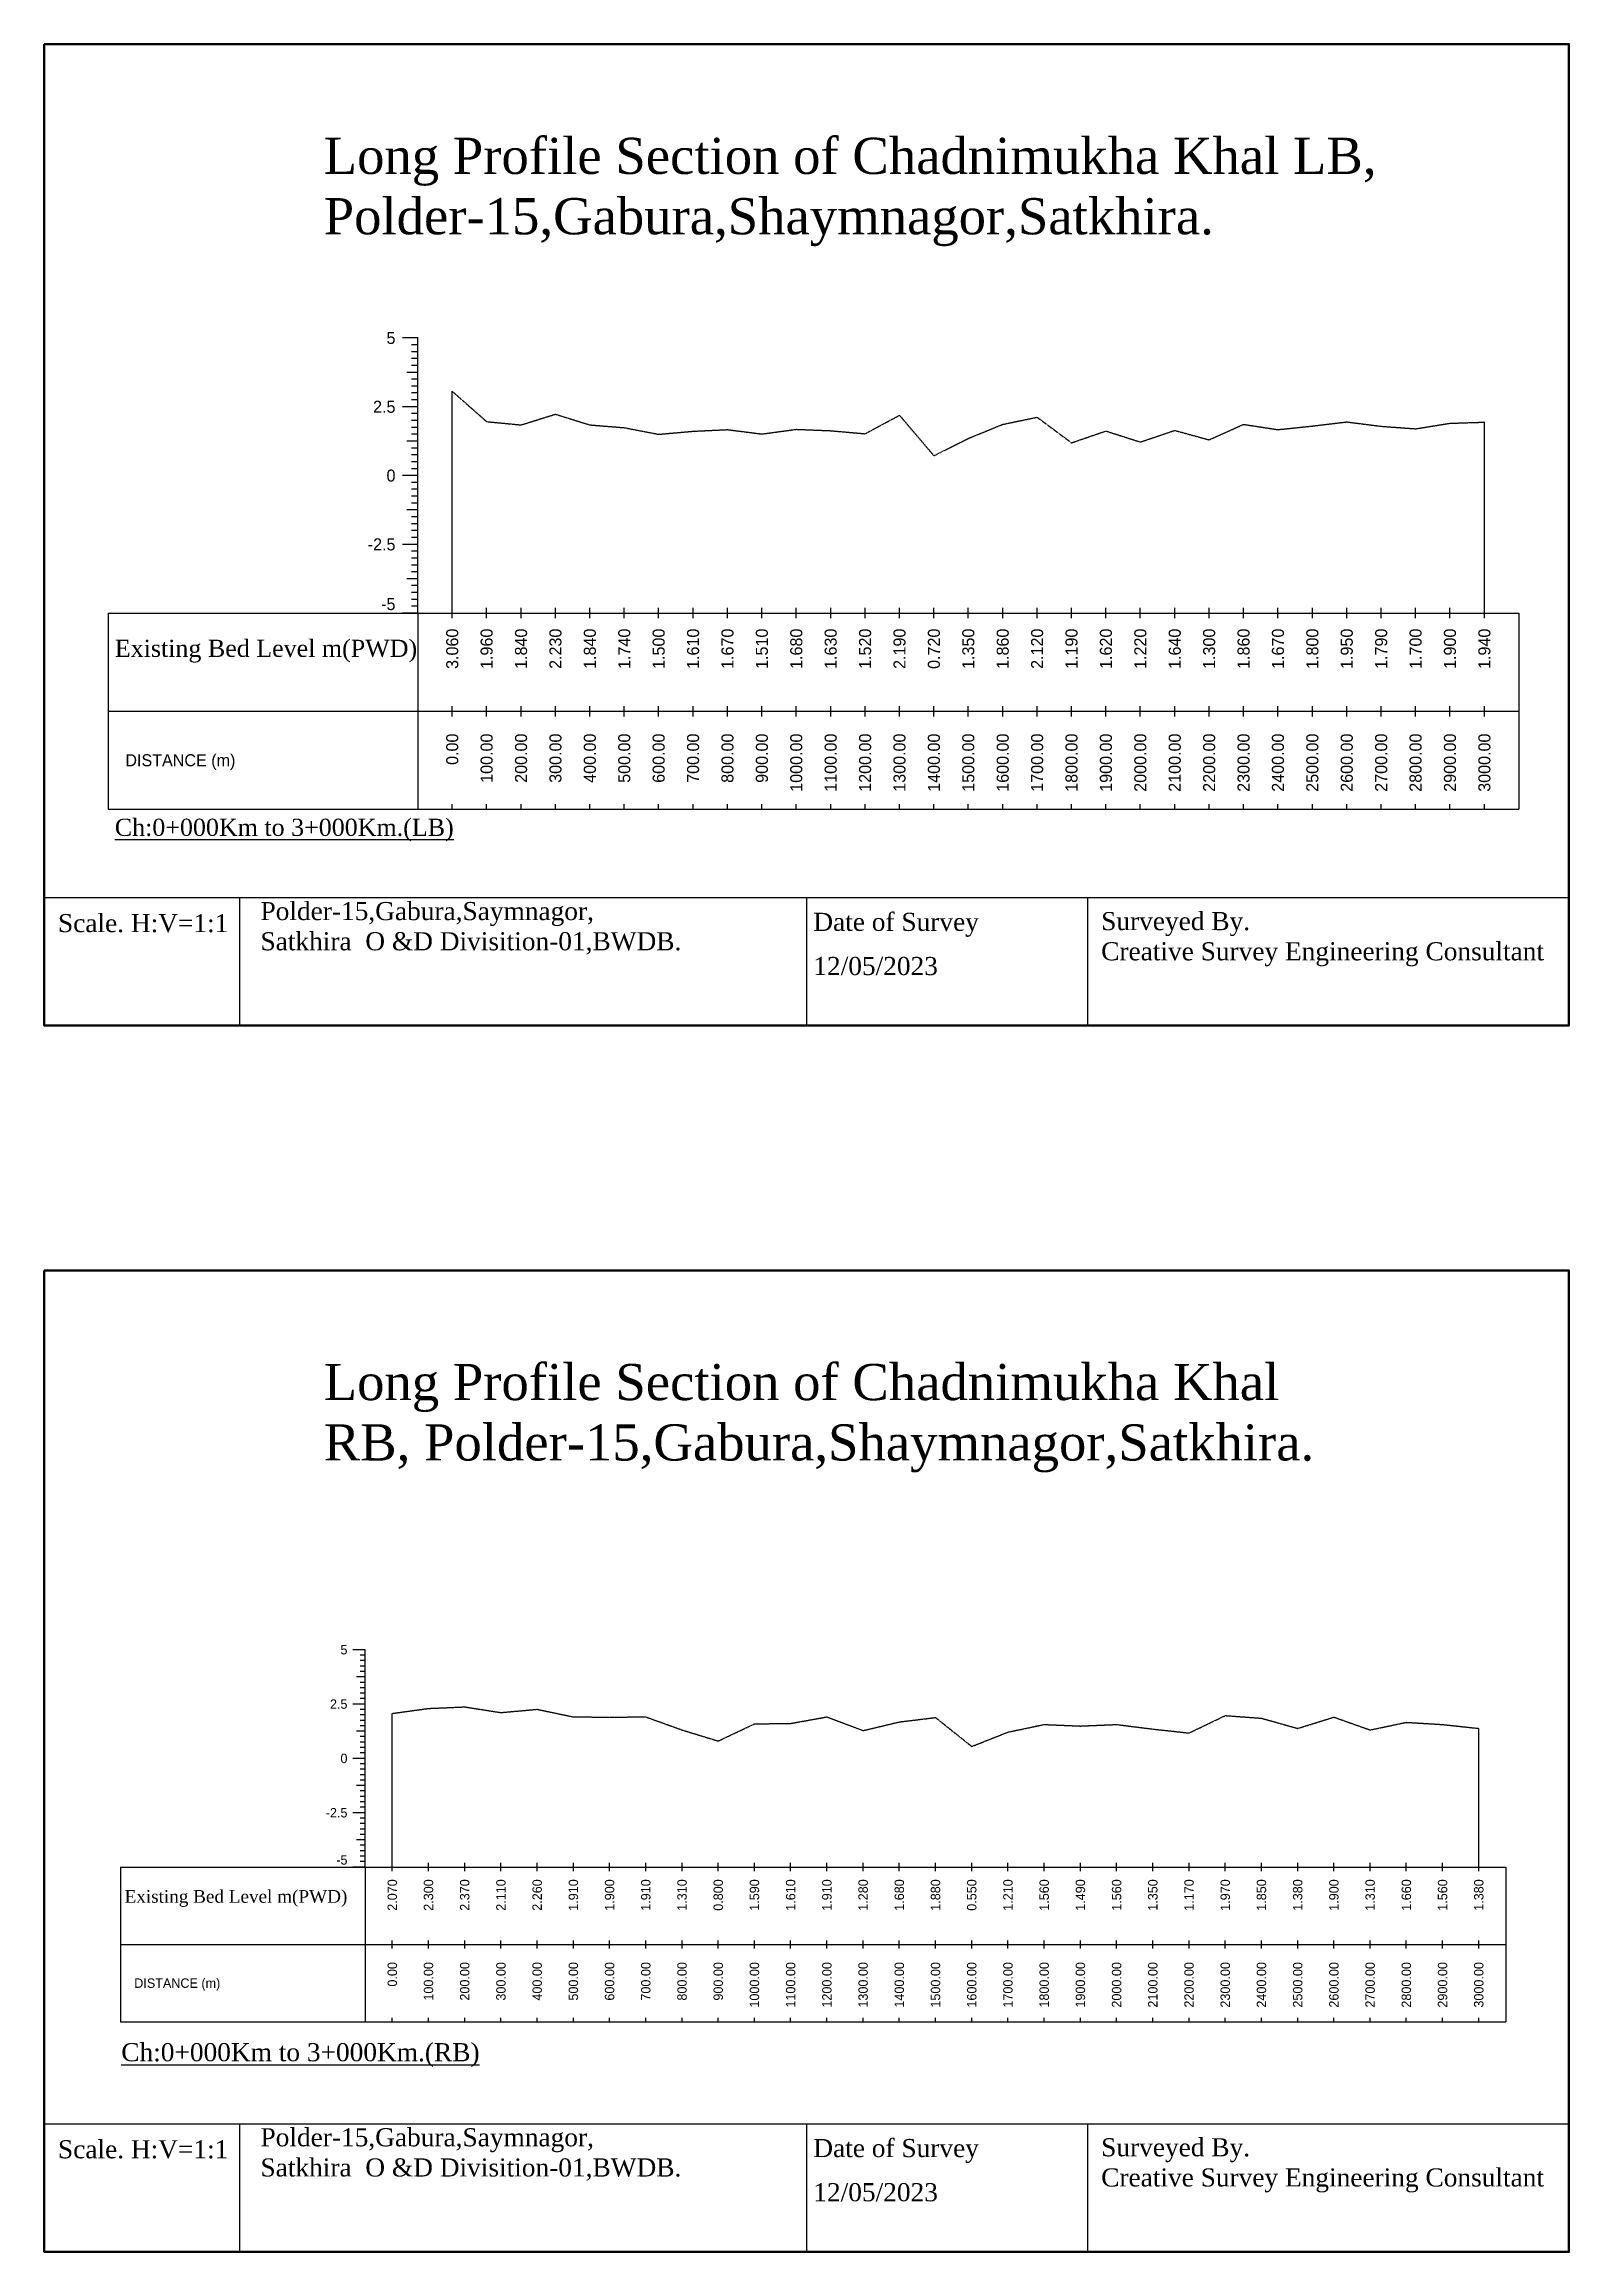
# Model space of a CAD drawing. Header units: inches. Extents: x 2308 to 13708, y -3465 to 2632.
# Drawn here: x 2308 to 6518, y -3465 to 2632 of the extents above; entities that cross this region are included whole.
import ezdxf
from ezdxf.enums import TextEntityAlignment as Align

# ---------------------------------------------------------------- set-up
doc = ezdxf.new("R2010")
doc.units = ezdxf.units.IN
doc.header["$MEASUREMENT"] = 0
doc.linetypes.add('HIDDEN', pattern=[0.375, 0.25, -0.125])
doc.layers.add('CS_Drawing', color=7, linetype='Continuous')
doc.layers.add('GL', color=3, linetype='HIDDEN')
doc.styles.add('romans', font='romans.shx')

msp = doc.modelspace()

# ---------------------------------------------------------------- texts
at = {"attachment_point": 1, "style": 'romans'}
for s, insert, char_height, width in [('{\\fTimes New Roman|b0|i0|c0|p18;Long Profile Section of Chadnimukha Khal LB, Polder-15,Gabura,Shaymnagor,Satkhira.}', (3079.7, 2373.2), 100, 2915.693), ('{\\fTimes New Roman|b0|i0|c0|p18;Existing Bed Level m(PWD)}', (2502.9, 987), 47.5, 857.217), ('{\\fTimes New Roman|b0|i0|c0|p18;\\LCh:0+000Km to 3+000Km.(LB)}', (2502.9, 492.7), 47.5, 1065.926), ('{\\fTimes New Roman|b0|i0|c0|p18;Polder-15,Gabura,Saymnagor,                        Satkhira  O &D Divisition-01,BWDB.}', (2905.2, 262.7), 50, 1426.082), ('{\\fTimes New Roman|b0|i0|c0|p18;Scale. H:V=1:1}', (2346, 229.5), 50, 798.17), ('{\\fTimes New Roman|b0|i0|c0|p18;Date of Survey}', (4431.7, 232.9), 50, 798.17), ('{\\fTimes New Roman|b0|i0|c0|p18;  Surveyed By.                                                  Creative Survey Engineering Consultant}', (5188.8, 235), 50, 1343.146), ('{\\fTimes New Roman|b0|i0|c0|p18;12/05/2023}', (4431.7, 111), 50, 798.17), ('{\\fTimes New Roman|b0|i0|c0|p18;Long Profile Section of Chadnimukha Khal RB, Polder-15,Gabura,Shaymnagor,Satkhira.}', (3079.7, -1012.8), 100, 2876.739), ('{\\fTimes New Roman|b0|i0|c0|p18;Existing Bed Level m(PWD)}', (2529.9, -2465.7), 35, 670.937), ('{\\fTimes New Roman|b0|i0|c0|p18;\\LCh:0+000Km to 3+000Km.(RB)}', (2520.8, -2888.4), 50, 1167.725), ('{\\fTimes New Roman|b0|i0|c0|p18;Scale. H:V=1:1}', (2346, -3156.4), 50, 798.17), ('{\\fTimes New Roman|b0|i0|c0|p18;Polder-15,Gabura,Saymnagor,                        Satkhira  O &D Divisition-01,BWDB.}', (2905.2, -3123.3), 50, 1426.082), ('{\\fTimes New Roman|b0|i0|c0|p18;Date of Survey}', (4431.7, -3153.1), 50, 798.17), ('{\\fTimes New Roman|b0|i0|c0|p18;  Surveyed By.                                                  Creative Survey Engineering Consultant}', (5188.8, -3150.9), 50, 1343.146), ('{\\fTimes New Roman|b0|i0|c0|p18;12/05/2023}', (4431.7, -3275), 50, 798.17)]:
    msp.add_mtext(s, dxfattribs=dict(at, insert=insert, char_height=char_height, width=width))
at = {"layer": 'CS_Drawing'}
for s, height, p in [('5', 33.2, (3277.9, 1820.3)), ('2.5', 33.25, (3277.9, 1630.3)), ('0', 33.2, (3277.9, 1440.3)), ('-2.5', 33.25, (3277.9, 1250.3)), ('5', 26, (3145.4, -1802.1)), ('2.5', 26, (3145.4, -1952.1)), ('0', 26, (3145.4, -2102.1)), ('-2.5', 26, (3145.4, -2252.1))]:
    msp.add_text(s, height=height, dxfattribs=at).set_placement(p, align=Align.MIDDLE_RIGHT)
for height, p in [(33.25, (3277.9, 1068.9)), (26, (3145.4, -2395.4))]:
    msp.add_text('-5', height=height, dxfattribs=at).set_placement(p, align=Align.RIGHT)
for s, height, p in [('3.060', 33.25, (3434.6, 1017.6)), ('1.960', 33.25, (3529.6, 1017.6)), ('1.840', 33.25, (3624.6, 1017.6)), ('2.230', 33.25, (3719.6, 1017.6)), ('1.840', 33.25, (3814.6, 1017.6)), ('1.740', 33.25, (3909.6, 1017.6)), ('1.500', 33.25, (4004.6, 1017.6)), ('1.610', 33.25, (4099.6, 1017.6)), ('1.670', 33.25, (4194.6, 1017.6)), ('1.510', 33.25, (4289.6, 1017.6)), ('1.680', 33.25, (4384.6, 1017.6)), ('1.630', 33.25, (4479.6, 1017.6)), ('1.520', 33.25, (4574.6, 1017.6)), ('2.190', 33.25, (4669.6, 1017.6)), ('0.720', 33.25, (4764.6, 1017.6)), ('1.350', 33.25, (4859.6, 1017.6)), ('1.860', 33.25, (4954.6, 1017.6)), ('2.120', 33.25, (5049.6, 1017.6)), ('1.190', 33.25, (5144.6, 1017.6)), ('1.620', 33.25, (5239.6, 1017.6)), ('1.220', 33.25, (5334.6, 1017.6)), ('1.640', 33.25, (5429.6, 1017.6)), ('1.300', 33.25, (5524.6, 1017.6)), ('1.860', 33.25, (5619.6, 1017.6)), ('1.670', 33.25, (5714.6, 1017.6)), ('1.800', 33.25, (5809.6, 1017.6)), ('1.950', 33.25, (5904.6, 1017.6)), ('1.790', 33.25, (5999.6, 1017.6)), ('1.700', 33.25, (6094.6, 1017.6)), ('1.900', 33.25, (6189.6, 1017.6)), ('1.940', 33.25, (6284.6, 1017.6)), ('0.00', 33.25, (3434.6, 727.8)), ('100.00', 33.25, (3529.6, 727.8)), ('200.00', 33.25, (3624.6, 727.8)), ('300.00', 33.25, (3719.6, 727.8)), ('400.00', 33.25, (3814.6, 727.8)), ('500.00', 33.25, (3909.6, 727.8)), ('600.00', 33.25, (4004.6, 727.8)), ('700.00', 33.25, (4099.6, 727.8)), ('800.00', 33.25, (4194.6, 727.8)), ('900.00', 33.25, (4289.6, 727.8)), ('1000.00', 33.25, (4384.6, 727.8)), ('1100.00', 33.25, (4479.6, 727.8)), ('1200.00', 33.25, (4574.6, 727.8)), ('1300.00', 33.25, (4669.6, 727.8)), ('1400.00', 33.25, (4764.6, 727.8)), ('1500.00', 33.25, (4859.6, 727.8)), ('1600.00', 33.25, (4954.6, 727.8)), ('1700.00', 33.25, (5049.6, 727.8)), ('1800.00', 33.25, (5144.6, 727.8)), ('1900.00', 33.25, (5239.6, 727.8)), ('2000.00', 33.25, (5334.6, 727.8)), ('2100.00', 33.25, (5429.6, 727.8)), ('2200.00', 33.25, (5524.6, 727.8)), ('2300.00', 33.25, (5619.6, 727.8)), ('2400.00', 33.25, (5714.6, 727.8)), ('2500.00', 33.25, (5809.6, 727.8)), ('2600.00', 33.25, (5904.6, 727.8)), ('2700.00', 33.25, (5999.6, 727.8)), ('2800.00', 33.25, (6094.6, 727.8)), ('2900.00', 33.25, (6189.6, 727.8)), ('3000.00', 33.25, (6284.6, 727.8)), ('2.070', 26, (3269.1, -2435.9)), ('2.300', 26, (3369.1, -2435.9)), ('2.370', 26, (3469.1, -2435.9)), ('2.110', 26, (3569.1, -2435.9)), ('2.260', 26, (3669.1, -2435.9)), ('1.910', 26, (3769.1, -2435.9)), ('1.900', 26, (3869.1, -2435.9)), ('1.910', 26, (3969.1, -2435.9)), ('1.310', 26, (4069.1, -2435.9)), ('0.800', 26, (4169.1, -2435.9)), ('1.590', 26, (4269.1, -2435.9)), ('1.610', 26, (4369.1, -2435.9)), ('1.910', 26, (4469.1, -2435.9)), ('1.280', 26, (4569.1, -2435.9)), ('1.680', 26, (4669.1, -2435.9)), ('1.880', 26, (4769.1, -2435.9)), ('0.550', 26, (4869.1, -2435.9)), ('1.210', 26, (4969.1, -2435.9)), ('1.560', 26, (5069.1, -2435.9)), ('1.490', 26, (5169.1, -2435.9)), ('1.560', 26, (5269.1, -2435.9)), ('1.350', 26, (5369.1, -2435.9)), ('1.170', 26, (5469.1, -2435.9)), ('1.970', 26, (5569.1, -2435.9)), ('1.850', 26, (5669.1, -2435.9)), ('1.380', 26, (5769.1, -2435.9)), ('1.900', 26, (5869.1, -2435.9)), ('1.310', 26, (5969.1, -2435.9)), ('1.660', 26, (6069.1, -2435.9)), ('1.560', 26, (6169.1, -2435.9)), ('1.380', 26, (6269.1, -2435.9)), ('0.00', 26, (3269.1, -2664.6)), ('100.00', 26, (3369.1, -2664.6)), ('200.00', 26, (3469.1, -2664.6)), ('300.00', 26, (3569.1, -2664.6)), ('400.00', 26, (3669.1, -2664.6)), ('500.00', 26, (3769.1, -2664.6)), ('600.00', 26, (3869.1, -2664.6)), ('700.00', 26, (3969.1, -2664.6)), ('800.00', 26, (4069.1, -2664.6)), ('900.00', 26, (4169.1, -2664.6)), ('1000.00', 26, (4269.1, -2664.6)), ('1100.00', 26, (4369.1, -2664.6)), ('1200.00', 26, (4469.1, -2664.6)), ('1300.00', 26, (4569.1, -2664.6)), ('1400.00', 26, (4669.1, -2664.6)), ('1500.00', 26, (4769.1, -2664.6)), ('1600.00', 26, (4869.1, -2664.6)), ('1700.00', 26, (4969.1, -2664.6)), ('1800.00', 26, (5069.1, -2664.6)), ('1900.00', 26, (5169.1, -2664.6)), ('2000.00', 26, (5269.1, -2664.6)), ('2100.00', 26, (5369.1, -2664.6)), ('2200.00', 26, (5469.1, -2664.6)), ('2300.00', 26, (5569.1, -2664.6)), ('2400.00', 26, (5669.1, -2664.6)), ('2500.00', 26, (5769.1, -2664.6)), ('2600.00', 26, (5869.1, -2664.6)), ('2700.00', 26, (5969.1, -2664.6)), ('2800.00', 26, (6069.1, -2664.6)), ('2900.00', 26, (6169.1, -2664.6)), ('3000.00', 26, (6269.1, -2664.6))]:
    msp.add_text(s, height=height, rotation=90, dxfattribs=at).set_placement(p, align=Align.MIDDLE_RIGHT)
for height, p in [(33.25, (2532.1, 654.2)), (26, (2556.6, -2722.7))]:
    msp.add_text('DISTANCE (m)', height=height, dxfattribs=at).set_placement(p, align=Align.MIDDLE_LEFT)

# ---------------------------------------------------------------- linework, layer by layer
at = {"color": 4, "lineweight": 50}
for points in [[(2307.9, 2631.6), (6517.9, 2631.6), (6517.9, -78.7), (2307.9, -78.7)], [(2307.9, -754.4), (6517.9, -754.4), (6517.9, -3464.7), (2307.9, -3464.7)]]:
    msp.add_lwpolyline(points, close=True, dxfattribs=at)
for points in [[(2307.9, 274.8), (6517.9, 274.8)], [(2307.9, 274.8), (2307.9, -78.6)], [(2846.8, 274.8), (2846.8, -78.6)], [(4412.9, 274.8), (4412.9, -78.6)], [(5188.8, 274.8), (5188.8, -78.6)], [(2307.9, -3111.2), (6517.9, -3111.2)], [(2307.9, -3111.2), (2307.9, -3464.6)], [(2846.8, -3111.2), (2846.8, -3464.6)], [(4412.9, -3111.2), (4412.9, -3464.6)], [(5188.8, -3111.2), (5188.8, -3464.6)]]:
    msp.add_lwpolyline(points)
at = {"layer": 'CS_Drawing'}
for p, q in [((3339.6, 1820.3), (3296.9, 1820.3)), ((3339.6, 1820.3), (3309.7, 1820.3)), ((3339.6, 1820.3), (3322.5, 1820.3)), ((3339.6, 1801.3), (3322.5, 1801.3)), ((3339.6, 1782.3), (3322.5, 1782.3)), ((3339.6, 1060.3), (3339.6, 1821.7)), ((3339.6, 1725.3), (3309.7, 1725.3)), ((3339.6, 1763.3), (3322.5, 1763.3)), ((3339.6, 1744.3), (3322.5, 1744.3)), ((3339.6, 1725.3), (3322.5, 1725.3)), ((3339.6, 1706.3), (3322.5, 1706.3)), ((3339.6, 1687.3), (3322.5, 1687.3)), ((3339.6, 1668.3), (3322.5, 1668.3)), ((3339.6, 1649.3), (3322.5, 1649.3)), ((3434.6, 1060.3), (3434.6, 1672.9)), ((3339.6, 1630.3), (3296.9, 1630.3)), ((3339.6, 1630.3), (3309.7, 1630.3)), ((3339.6, 1630.3), (3322.5, 1630.3)), ((3339.6, 1611.3), (3322.5, 1611.3)), ((3339.6, 1592.3), (3322.5, 1592.3)), ((6284.6, 1060.3), (6284.6, 1587.8)), ((3339.6, 1535.3), (3309.7, 1535.3)), ((3339.6, 1573.3), (3322.5, 1573.3)), ((3339.6, 1554.3), (3322.5, 1554.3)), ((3339.6, 1535.3), (3322.5, 1535.3)), ((3339.6, 1516.3), (3322.5, 1516.3)), ((3339.6, 1497.3), (3322.5, 1497.3)), ((3339.6, 1478.3), (3322.5, 1478.3)), ((3339.6, 1440.3), (3296.9, 1440.3)), ((3339.6, 1440.3), (3309.7, 1440.3)), ((3339.6, 1459.3), (3322.5, 1459.3)), ((3339.6, 1440.3), (3322.5, 1440.3)), ((3339.6, 1421.3), (3322.5, 1421.3)), ((3339.6, 1402.3), (3322.5, 1402.3)), ((3339.6, 1345.3), (3309.7, 1345.3)), ((3339.6, 1383.3), (3322.5, 1383.3)), ((3339.6, 1364.3), (3322.5, 1364.3)), ((3339.6, 1345.3), (3322.5, 1345.3)), ((3339.6, 1326.3), (3322.5, 1326.3)), ((3339.6, 1307.3), (3322.5, 1307.3)), ((3339.6, 1288.3), (3322.5, 1288.3)), ((3339.6, 1250.3), (3296.9, 1250.3)), ((3339.6, 1250.3), (3309.7, 1250.3)), ((3339.6, 1269.3), (3322.5, 1269.3)), ((3339.6, 1250.3), (3322.5, 1250.3)), ((3339.6, 1231.3), (3322.5, 1231.3)), ((3339.6, 1212.3), (3322.5, 1212.3)), ((3339.6, 1193.3), (3322.5, 1193.3)), ((3339.6, 1174.3), (3322.5, 1174.3)), ((3339.6, 1155.3), (3309.7, 1155.3)), ((3339.6, 1155.3), (3322.5, 1155.3)), ((3339.6, 1136.3), (3322.5, 1136.3)), ((3339.6, 1117.3), (3322.5, 1117.3)), ((3339.6, 1098.3), (3322.5, 1098.3)), ((2484.6, 1060.3), (3339.6, 1060.3)), ((2484.6, 1060.3), (2484.6, 518.8)), ((3339.6, 1060.3), (3296.9, 1060.3)), ((3339.6, 1060.3), (3309.7, 1060.3)), ((3339.6, 1079.3), (3322.5, 1079.3)), ((3339.6, 1060.3), (3322.5, 1060.3)), ((3339.6, 1060.3), (6379.6, 1060.3)), ((3339.6, 1060.3), (3339.6, 518.8)), ((3434.6, 1046.1), (3434.6, 1074.6)), ((3529.6, 1046.1), (3529.6, 1074.6)), ((3624.6, 1046.1), (3624.6, 1074.6)), ((3719.6, 1046.1), (3719.6, 1074.6)), ((3814.6, 1046.1), (3814.6, 1074.6)), ((3909.6, 1046.1), (3909.6, 1074.6)), ((4004.6, 1046.1), (4004.6, 1074.6)), ((4099.6, 1046.1), (4099.6, 1074.6)), ((4194.6, 1046.1), (4194.6, 1074.6)), ((4289.6, 1046.1), (4289.6, 1074.6)), ((4384.6, 1046.1), (4384.6, 1074.6)), ((4479.6, 1046.1), (4479.6, 1074.6)), ((4574.6, 1046.1), (4574.6, 1074.6)), ((4669.6, 1046.1), (4669.6, 1074.6)), ((4764.6, 1046.1), (4764.6, 1074.6)), ((4859.6, 1046.1), (4859.6, 1074.6)), ((4954.6, 1046.1), (4954.6, 1074.6)), ((5049.6, 1046.1), (5049.6, 1074.6)), ((5144.6, 1046.1), (5144.6, 1074.6)), ((5239.6, 1046.1), (5239.6, 1074.6)), ((5334.6, 1046.1), (5334.6, 1074.6)), ((5429.6, 1046.1), (5429.6, 1074.6)), ((5524.6, 1046.1), (5524.6, 1074.6)), ((5619.6, 1046.1), (5619.6, 1074.6)), ((5714.6, 1046.1), (5714.6, 1074.6)), ((5809.6, 1046.1), (5809.6, 1074.6)), ((5904.6, 1046.1), (5904.6, 1074.6)), ((5999.6, 1046.1), (5999.6, 1074.6)), ((6094.6, 1046.1), (6094.6, 1074.6)), ((6189.6, 1046.1), (6189.6, 1074.6)), ((6284.6, 1046.1), (6284.6, 1074.6)), ((6379.6, 1060.3), (6379.6, 518.8)), ((3434.6, 775.3), (3434.6, 803.8)), ((3529.6, 775.3), (3529.6, 803.8)), ((3624.6, 775.3), (3624.6, 803.8)), ((3719.6, 775.3), (3719.6, 803.8)), ((3814.6, 775.3), (3814.6, 803.8)), ((3909.6, 775.3), (3909.6, 803.8)), ((4004.6, 775.3), (4004.6, 803.8)), ((4099.6, 775.3), (4099.6, 803.8)), ((4194.6, 775.3), (4194.6, 803.8)), ((4289.6, 775.3), (4289.6, 803.8)), ((4384.6, 775.3), (4384.6, 803.8)), ((4479.6, 775.3), (4479.6, 803.8)), ((4574.6, 775.3), (4574.6, 803.8)), ((4669.6, 775.3), (4669.6, 803.8)), ((4764.6, 775.3), (4764.6, 803.8)), ((4859.6, 775.3), (4859.6, 803.8)), ((4954.6, 775.3), (4954.6, 803.8)), ((5049.6, 775.3), (5049.6, 803.8)), ((5144.6, 775.3), (5144.6, 803.8)), ((5239.6, 775.3), (5239.6, 803.8)), ((5334.6, 775.3), (5334.6, 803.8)), ((5429.6, 775.3), (5429.6, 803.8)), ((5524.6, 775.3), (5524.6, 803.8)), ((5619.6, 775.3), (5619.6, 803.8)), ((5714.6, 775.3), (5714.6, 803.8)), ((5809.6, 775.3), (5809.6, 803.8)), ((5904.6, 775.3), (5904.6, 803.8)), ((5999.6, 775.3), (5999.6, 803.8)), ((6094.6, 775.3), (6094.6, 803.8)), ((6189.6, 775.3), (6189.6, 803.8)), ((6284.6, 775.3), (6284.6, 803.8)), ((2484.6, 789.6), (3339.6, 789.6)), ((3339.6, 789.6), (6379.6, 789.6)), ((3339.6, 789.6), (6379.6, 789.6)), ((2484.6, 518.8), (3339.6, 518.8)), ((3339.6, 518.8), (6379.6, 518.8)), ((3434.6, 518.8), (3434.6, 533.1)), ((3529.6, 518.8), (3529.6, 533.1)), ((3624.6, 518.8), (3624.6, 533.1)), ((3719.6, 518.8), (3719.6, 533.1)), ((3814.6, 518.8), (3814.6, 533.1)), ((3909.6, 518.8), (3909.6, 533.1)), ((4004.6, 518.8), (4004.6, 533.1)), ((4099.6, 518.8), (4099.6, 533.1)), ((4194.6, 518.8), (4194.6, 533.1)), ((4289.6, 518.8), (4289.6, 533.1)), ((4384.6, 518.8), (4384.6, 533.1)), ((4479.6, 518.8), (4479.6, 533.1)), ((4574.6, 518.8), (4574.6, 533.1)), ((4669.6, 518.8), (4669.6, 533.1)), ((4764.6, 518.8), (4764.6, 533.1)), ((4859.6, 518.8), (4859.6, 533.1)), ((4954.6, 518.8), (4954.6, 533.1)), ((5049.6, 518.8), (5049.6, 533.1)), ((5144.6, 518.8), (5144.6, 533.1)), ((5239.6, 518.8), (5239.6, 533.1)), ((5334.6, 518.8), (5334.6, 533.1)), ((5429.6, 518.8), (5429.6, 533.1)), ((5524.6, 518.8), (5524.6, 533.1)), ((5619.6, 518.8), (5619.6, 533.1)), ((5714.6, 518.8), (5714.6, 533.1)), ((5809.6, 518.8), (5809.6, 533.1)), ((5904.6, 518.8), (5904.6, 533.1)), ((5999.6, 518.8), (5999.6, 533.1)), ((6094.6, 518.8), (6094.6, 533.1)), ((6189.6, 518.8), (6189.6, 533.1)), ((6284.6, 518.8), (6284.6, 533.1)), ((3194.1, -1802.1), (3160.4, -1802.1)), ((3194.1, -1802.1), (3170.5, -1802.1)), ((3194.1, -1802.1), (3180.6, -1802.1)), ((3194.1, -1817.1), (3180.6, -1817.1)), ((3194.1, -2402.1), (3194.1, -1802.1)), ((3194.1, -1877.1), (3170.5, -1877.1)), ((3194.1, -1832.1), (3180.6, -1832.1)), ((3194.1, -1847.1), (3180.6, -1847.1)), ((3194.1, -1862.1), (3180.6, -1862.1)), ((3194.1, -1877.1), (3180.6, -1877.1)), ((3194.1, -1892.1), (3180.6, -1892.1)), ((3194.1, -1907.1), (3180.6, -1907.1)), ((3194.1, -1922.1), (3180.6, -1922.1)), ((3194.1, -1937.1), (3180.6, -1937.1)), ((3194.1, -1952.1), (3160.4, -1952.1)), ((3194.1, -1952.1), (3170.5, -1952.1)), ((3194.1, -1952.1), (3180.6, -1952.1)), ((3194.1, -1967.1), (3180.6, -1967.1)), ((3194.1, -1982.1), (3180.6, -1982.1)), ((3194.1, -1997.1), (3180.6, -1997.1)), ((3269.1, -2402.1), (3269.1, -1977.9)), ((3194.1, -2027.1), (3170.5, -2027.1)), ((3194.1, -2012.1), (3180.6, -2012.1)), ((3194.1, -2027.1), (3180.6, -2027.1)), ((3194.1, -2042.1), (3180.6, -2042.1)), ((3194.1, -2057.1), (3180.6, -2057.1)), ((3194.1, -2072.1), (3180.6, -2072.1)), ((6269.1, -2402.1), (6269.1, -2019.3)), ((3194.1, -2102.1), (3160.4, -2102.1)), ((3194.1, -2102.1), (3170.5, -2102.1)), ((3194.1, -2087.1), (3180.6, -2087.1)), ((3194.1, -2102.1), (3180.6, -2102.1)), ((3194.1, -2117.1), (3180.6, -2117.1)), ((3194.1, -2132.1), (3180.6, -2132.1)), ((3194.1, -2177.1), (3170.5, -2177.1)), ((3194.1, -2147.1), (3180.6, -2147.1)), ((3194.1, -2162.1), (3180.6, -2162.1)), ((3194.1, -2177.1), (3180.6, -2177.1)), ((3194.1, -2192.1), (3180.6, -2192.1)), ((3194.1, -2252.1), (3160.4, -2252.1)), ((3194.1, -2252.1), (3170.5, -2252.1)), ((3194.1, -2207.1), (3180.6, -2207.1)), ((3194.1, -2222.1), (3180.6, -2222.1)), ((3194.1, -2237.1), (3180.6, -2237.1)), ((3194.1, -2252.1), (3180.6, -2252.1)), ((3194.1, -2267.1), (3180.6, -2267.1)), ((3194.1, -2282.1), (3180.6, -2282.1)), ((3194.1, -2297.1), (3180.6, -2297.1)), ((3194.1, -2312.1), (3180.6, -2312.1)), ((3194.1, -2327.1), (3170.5, -2327.1)), ((3194.1, -2327.1), (3180.6, -2327.1)), ((3194.1, -2342.1), (3180.6, -2342.1)), ((3194.1, -2357.1), (3180.6, -2357.1)), ((3194.1, -2372.1), (3180.6, -2372.1)), ((2519.1, -2402.1), (3194.1, -2402.1)), ((2519.1, -2402.1), (2519.1, -2829.6)), ((3194.1, -2402.1), (3160.4, -2402.1)), ((3194.1, -2402.1), (3170.5, -2402.1)), ((3194.1, -2387.1), (3180.6, -2387.1)), ((3194.1, -2402.1), (3180.6, -2402.1)), ((3194.1, -2402.1), (6344.1, -2402.1)), ((3194.1, -2402.1), (3194.1, -2829.6)), ((3269.1, -2413.4), (3269.1, -2390.9)), ((3369.1, -2413.4), (3369.1, -2390.9)), ((3469.1, -2413.4), (3469.1, -2390.9)), ((3569.1, -2413.4), (3569.1, -2390.9)), ((3669.1, -2413.4), (3669.1, -2390.9)), ((3769.1, -2413.4), (3769.1, -2390.9)), ((3869.1, -2413.4), (3869.1, -2390.9)), ((3969.1, -2413.4), (3969.1, -2390.9)), ((4069.1, -2413.4), (4069.1, -2390.9)), ((4169.1, -2413.4), (4169.1, -2390.9)), ((4269.1, -2413.4), (4269.1, -2390.9)), ((4369.1, -2413.4), (4369.1, -2390.9)), ((4469.1, -2413.4), (4469.1, -2390.9)), ((4569.1, -2413.4), (4569.1, -2390.9)), ((4669.1, -2413.4), (4669.1, -2390.9)), ((4769.1, -2413.4), (4769.1, -2390.9)), ((4869.1, -2413.4), (4869.1, -2390.9)), ((4969.1, -2413.4), (4969.1, -2390.9)), ((5069.1, -2413.4), (5069.1, -2390.9)), ((5169.1, -2413.4), (5169.1, -2390.9)), ((5269.1, -2413.4), (5269.1, -2390.9)), ((5369.1, -2413.4), (5369.1, -2390.9)), ((5469.1, -2413.4), (5469.1, -2390.9)), ((5569.1, -2413.4), (5569.1, -2390.9)), ((5669.1, -2413.4), (5669.1, -2390.9)), ((5769.1, -2413.4), (5769.1, -2390.9)), ((5869.1, -2413.4), (5869.1, -2390.9)), ((5969.1, -2413.4), (5969.1, -2390.9)), ((6069.1, -2413.4), (6069.1, -2390.9)), ((6169.1, -2413.4), (6169.1, -2390.9)), ((6269.1, -2413.4), (6269.1, -2390.9)), ((6344.1, -2402.1), (6344.1, -2829.6)), ((2519.1, -2615.9), (3194.1, -2615.9)), ((3194.1, -2615.9), (6344.1, -2615.9)), ((3194.1, -2615.9), (6344.1, -2615.9)), ((3269.1, -2627.1), (3269.1, -2604.6)), ((3369.1, -2627.1), (3369.1, -2604.6)), ((3469.1, -2627.1), (3469.1, -2604.6)), ((3569.1, -2627.1), (3569.1, -2604.6)), ((3669.1, -2627.1), (3669.1, -2604.6)), ((3769.1, -2627.1), (3769.1, -2604.6)), ((3869.1, -2627.1), (3869.1, -2604.6)), ((3969.1, -2627.1), (3969.1, -2604.6)), ((4069.1, -2627.1), (4069.1, -2604.6)), ((4169.1, -2627.1), (4169.1, -2604.6)), ((4269.1, -2627.1), (4269.1, -2604.6)), ((4369.1, -2627.1), (4369.1, -2604.6)), ((4469.1, -2627.1), (4469.1, -2604.6)), ((4569.1, -2627.1), (4569.1, -2604.6)), ((4669.1, -2627.1), (4669.1, -2604.6)), ((4769.1, -2627.1), (4769.1, -2604.6)), ((4869.1, -2627.1), (4869.1, -2604.6)), ((4969.1, -2627.1), (4969.1, -2604.6)), ((5069.1, -2627.1), (5069.1, -2604.6)), ((5169.1, -2627.1), (5169.1, -2604.6)), ((5269.1, -2627.1), (5269.1, -2604.6)), ((5369.1, -2627.1), (5369.1, -2604.6)), ((5469.1, -2627.1), (5469.1, -2604.6)), ((5569.1, -2627.1), (5569.1, -2604.6)), ((5669.1, -2627.1), (5669.1, -2604.6)), ((5769.1, -2627.1), (5769.1, -2604.6)), ((5869.1, -2627.1), (5869.1, -2604.6)), ((5969.1, -2627.1), (5969.1, -2604.6)), ((6069.1, -2627.1), (6069.1, -2604.6)), ((6169.1, -2627.1), (6169.1, -2604.6)), ((6269.1, -2627.1), (6269.1, -2604.6)), ((2519.1, -2829.6), (3194.1, -2829.6)), ((3194.1, -2829.6), (6344.1, -2829.6)), ((3269.1, -2829.6), (3269.1, -2818.4)), ((3369.1, -2829.6), (3369.1, -2818.4)), ((3469.1, -2829.6), (3469.1, -2818.4)), ((3569.1, -2829.6), (3569.1, -2818.4)), ((3669.1, -2829.6), (3669.1, -2818.4)), ((3769.1, -2829.6), (3769.1, -2818.4)), ((3869.1, -2829.6), (3869.1, -2818.4)), ((3969.1, -2829.6), (3969.1, -2818.4)), ((4069.1, -2829.6), (4069.1, -2818.4)), ((4169.1, -2829.6), (4169.1, -2818.4)), ((4269.1, -2829.6), (4269.1, -2818.4)), ((4369.1, -2829.6), (4369.1, -2818.4)), ((4469.1, -2829.6), (4469.1, -2818.4)), ((4569.1, -2829.6), (4569.1, -2818.4)), ((4669.1, -2829.6), (4669.1, -2818.4)), ((4769.1, -2829.6), (4769.1, -2818.4)), ((4869.1, -2829.6), (4869.1, -2818.4)), ((4969.1, -2829.6), (4969.1, -2818.4)), ((5069.1, -2829.6), (5069.1, -2818.4)), ((5169.1, -2829.6), (5169.1, -2818.4)), ((5269.1, -2829.6), (5269.1, -2818.4)), ((5369.1, -2829.6), (5369.1, -2818.4)), ((5469.1, -2829.6), (5469.1, -2818.4)), ((5569.1, -2829.6), (5569.1, -2818.4)), ((5669.1, -2829.6), (5669.1, -2818.4)), ((5769.1, -2829.6), (5769.1, -2818.4)), ((5869.1, -2829.6), (5869.1, -2818.4)), ((5969.1, -2829.6), (5969.1, -2818.4)), ((6069.1, -2829.6), (6069.1, -2818.4)), ((6169.1, -2829.6), (6169.1, -2818.4)), ((6269.1, -2829.6), (6269.1, -2818.4))]:
    msp.add_line(p, q, dxfattribs=at)
at = {"layer": 'GL'}
for points in [[(3434.6, 1672.9), (3529.6, 1589.3), (3624.6, 1580.2), (3719.6, 1609.8), (3814.6, 1580.2), (3909.6, 1572.6), (4004.6, 1554.3), (4099.6, 1562.7), (4194.6, 1567.2), (4289.6, 1555.1), (4384.6, 1568), (4479.6, 1564.2), (4574.6, 1555.8), (4669.6, 1606.8), (4764.6, 1495), (4859.6, 1542.9), (4954.6, 1581.7), (5049.6, 1601.4), (5144.6, 1530.8), (5239.6, 1563.4), (5334.6, 1533), (5429.6, 1565), (5524.6, 1539.1), (5619.6, 1581.7), (5714.6, 1567.2), (5809.6, 1577.1), (5904.6, 1588.5), (5999.6, 1576.4), (6094.6, 1569.5), (6189.6, 1584.7), (6284.6, 1587.8), (6284.6, 1587.8)], [(3269.1, -1977.9), (3369.1, -1964.1), (3469.1, -1959.9), (3569.1, -1975.5), (3669.1, -1966.5), (3769.1, -1987.5), (3869.1, -1988.1), (3969.1, -1987.5), (4069.1, -2023.5), (4169.1, -2054.1), (4269.1, -2006.7), (4369.1, -2005.5), (4469.1, -1987.5), (4569.1, -2025.3), (4669.1, -2001.3), (4769.1, -1989.3), (4869.1, -2069.1), (4969.1, -2029.5), (5069.1, -2008.5), (5169.1, -2012.7), (5269.1, -2008.5), (5369.1, -2021.1), (5469.1, -2031.9), (5569.1, -1983.9), (5669.1, -1991.1), (5769.1, -2019.3), (5869.1, -1988.1), (5969.1, -2023.5), (6069.1, -2002.5), (6169.1, -2008.5), (6269.1, -2019.3), (6269.1, -2019.3)]]:
    msp.add_lwpolyline(points, dxfattribs=at)

msp.set_redraw_order([(e.dxf.handle, doc.entitydb.next_handle()) for e in msp.query("TEXT MTEXT ATTDEF DIMENSION ARC_DIMENSION")])  # texts and dimensions are drawn at this point

doc.saveas('drawing.dxf')
